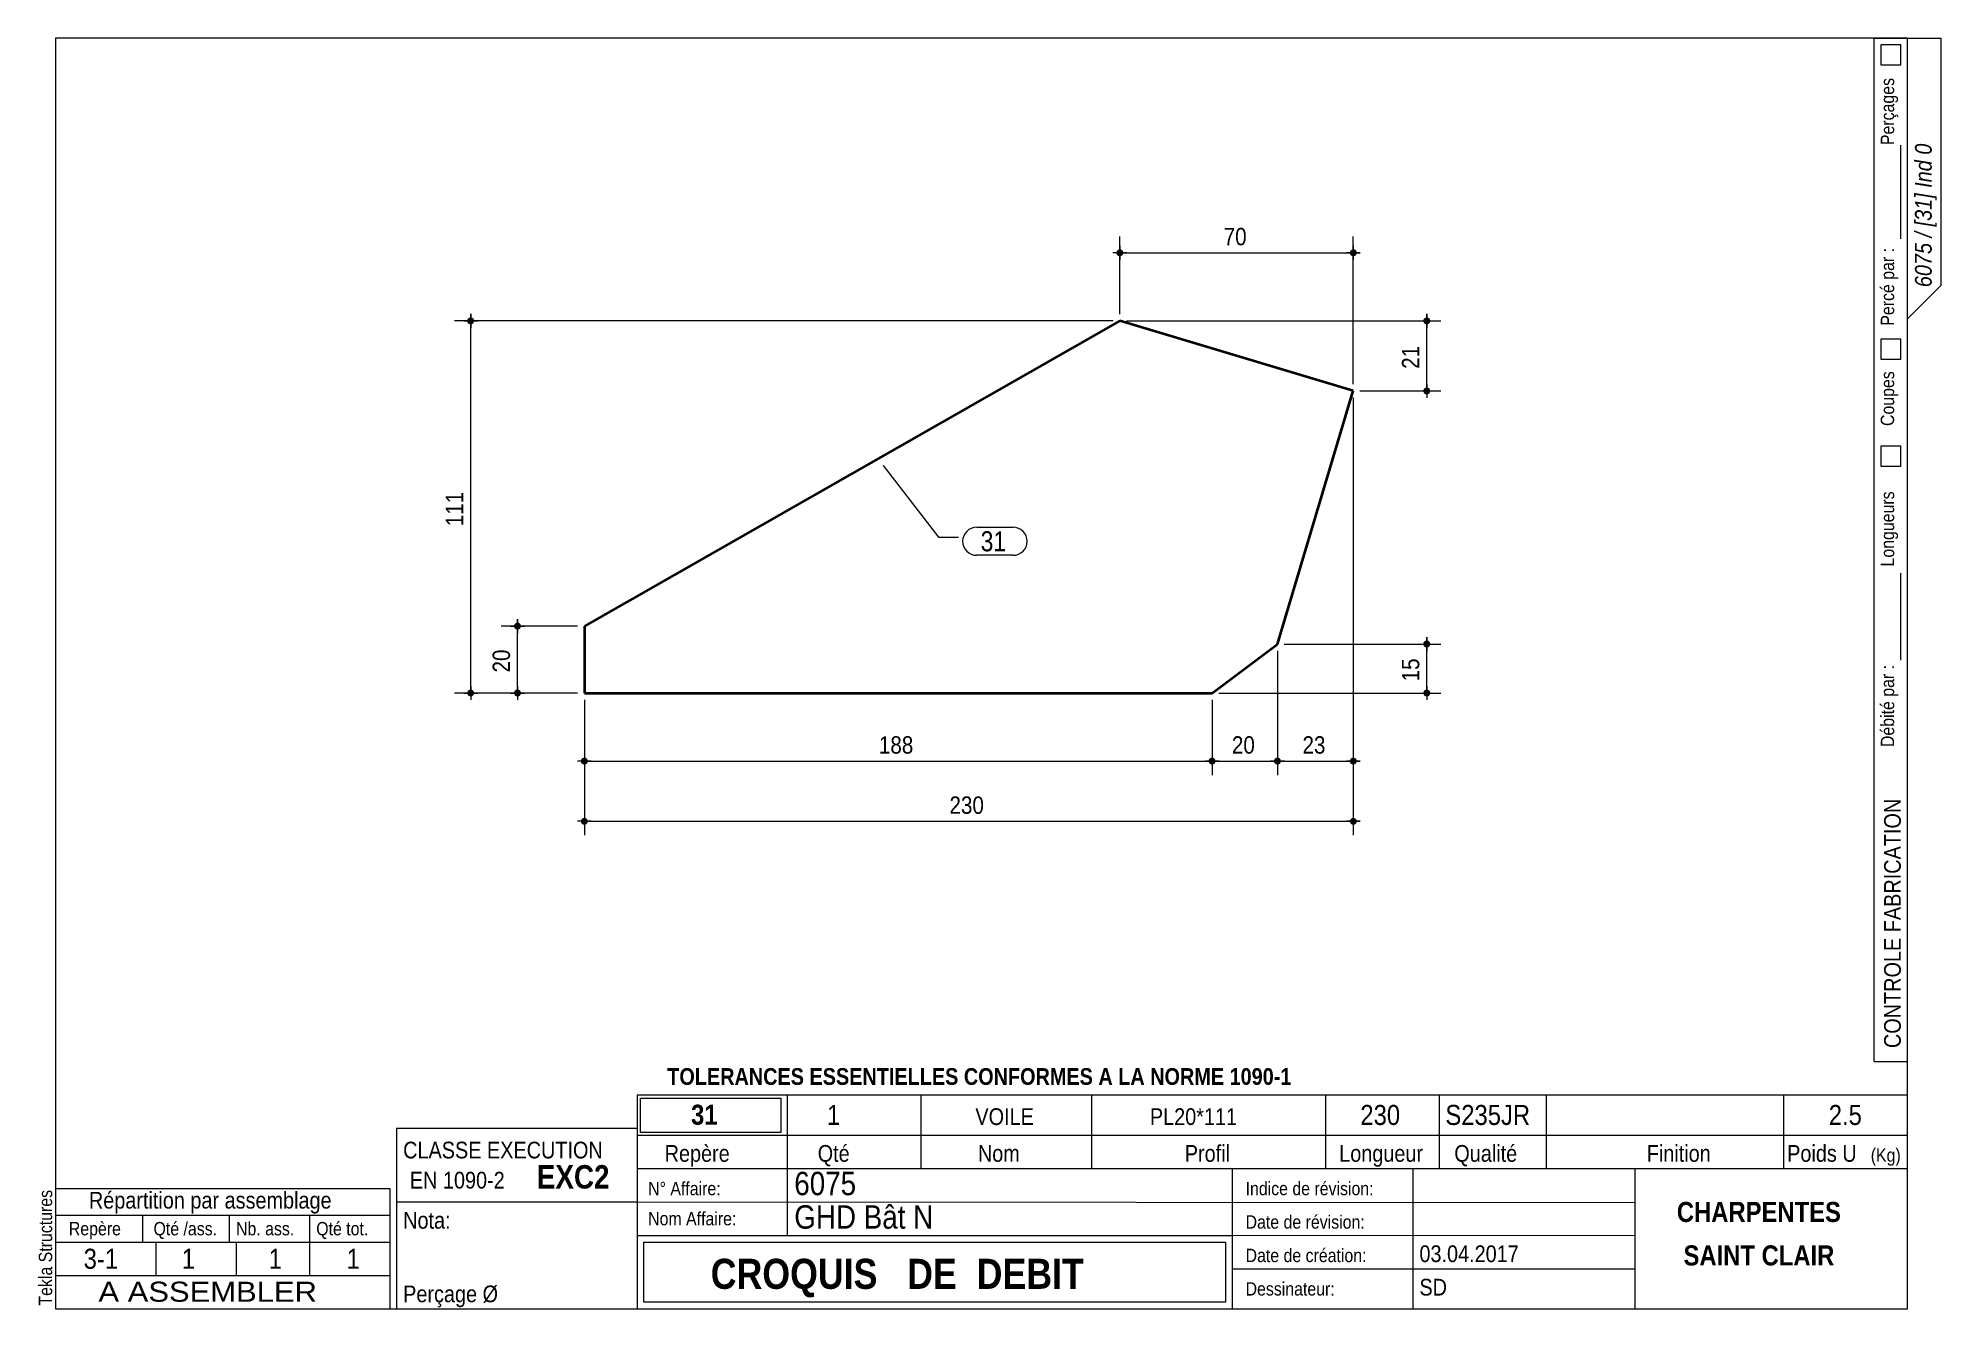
# Model space of a CAD drawing. Header units: millimetres. Extents: x 2 to 287, y 5 to 195.
import ezdxf

# ---------------------------------------------------------------- set-up
doc = ezdxf.new("R2010")
doc.units = ezdxf.units.MM
for name, color, linetype, lineweight in [('Autre type objet', 1, 'Continuous', 0), ('Cotation', 7, 'Continuous', 0), ('Feuille dessin', 5, 'Continuous', 0), ('Piece', 2, 'Continuous', 0), ('Repère pièce', 3, 'Continuous', 0)]:
    doc.layers.add(name, color=color, linetype=linetype, lineweight=lineweight)
doc.styles.add('ARIAL', font='ARIAL.TTF')
doc.styles.add('ARIAL_BOLD', font='ARIALBD.TTF')
doc.styles.add('ARIAL_ITALIC', font='ARIALI.TTF')
doc.styles.add('COMIC_SANS_MS', font='COMIC.TTF')

# ---------------------------------------------------------------- blocks, each defined once
blk = doc.blocks.new('*A1')
at = {"layer": 'Piece', "color": 2, "linetype": 'Continuous', "lineweight": 40}
for p, q in [((164.187391, 152.717139), (84.100001, 107.082861)), ((199.111943, 142.239772), (164.187391, 152.717139)), ((187.76148, 104.410149), (199.111943, 142.239772)), ((84.100001, 107.082861), (84.1, 97.082861)), ((177.985402, 97.082861), (187.76148, 104.410149)), ((84.1, 97.082861), (177.985402, 97.082861))]:
    blk.add_line(p, q, dxfattribs=at)
blk = doc.blocks.new('*A2')
at = {"layer": 'Feuille dessin', "linetype": 'Continuous', "lineweight": 0}
for p, q in [((282, 195), (5, 195)), ((5, 195), (5, 5)), ((282, 5), (282, 195)), ((5, 5), (282, 5))]:
    blk.add_line(p, q, dxfattribs=at)
at = {"layer": 'Feuille dessin', "style": 'ARIAL', "width": 0.85}
blk.add_text('Tekla Structures', height=2, rotation=90, dxfattribs=at).set_placement((4.5, 5.5))
blk = doc.blocks.new('*A3')
at = {"layer": 'Autre type objet', "linetype": 'Continuous', "lineweight": 0}
for p, q in [((56, 32), (92, 32)), ((56, 32), (56, 5)), ((92, 32), (92, 5)), ((56, 21), (92, 21)), ((56, 5), (92, 5))]:
    blk.add_line(p, q, dxfattribs=at)
at = {"layer": 'Autre type objet', "width": 0.85}
for s, height, style, p in [('CLASSE EXECUTION', 2.5, 'ARIAL', (57, 27.5)), ('EXC2', 3.5, 'ARIAL_BOLD', (77, 23)), ('EN 1090-2', 2.5, 'ARIAL', (58, 23)), ('Nota:', 2.5, 'ARIAL', (57, 17)), ('Perçage Ø', 2.5, 'ARIAL', (57, 6))]:
    blk.add_text(s, height=height, dxfattribs=dict(at, style=style)).set_placement(p)
blk = doc.blocks.new('*A4')
at = {"layer": 'Autre type objet', "linetype": 'Continuous', "lineweight": 0}
for p, q in [((5, 23), (55, 23)), ((5, 23), (5, 15)), ((55, 23), (55, 15)), ((5, 19), (55, 19)), ((18, 19), (18, 15)), ((31, 19), (31, 15)), ((43, 19), (43, 15)), ((5, 15), (55, 15)), ((5, 15), (5, 10)), ((20, 15), (20, 10)), ((32, 15), (32, 10)), ((43, 15), (43, 10)), ((55, 15), (55, 10)), ((5, 10), (55, 10))]:
    blk.add_line(p, q, dxfattribs=at)
at = {"layer": 'Autre type objet', "style": 'ARIAL', "width": 0.85}
for s, height, p in [('Répartition par assemblage', 2.5, (10, 20)), ('Repère', 2, (7, 16)), ('Qté /ass.', 2, (19.663086, 16)), ('Nb. ass.', 2, (32, 16)), ('Qté tot.', 2, (44, 16)), ('3-1', 3, (9.215576, 11)), ('1', 3, (23.885986, 11)), ('1', 3, (36.889404, 11)), ('1', 3, (48.551514, 11))]:
    blk.add_text(s, height=height, dxfattribs=at).set_placement(p)
blk = doc.blocks.new('*A5')
at = {"layer": 'Autre type objet', "linetype": 'Continuous', "lineweight": 0}
for p, q in [((277, 42), (277, 195)), ((277, 195), (287, 195)), ((278, 194), (278, 191)), ((281, 194), (278, 194)), ((281, 191), (281, 194)), ((282, 42), (282, 195)), ((287, 195), (287, 158)), ((278, 191), (281, 191)), ((281, 165), (281, 179)), ((287, 158), (282, 153)), ((278, 150), (278, 147)), ((281, 150), (278, 150)), ((281, 147), (281, 150)), ((278, 147), (281, 147)), ((278, 134), (278, 131)), ((281, 134), (278, 134)), ((281, 131), (281, 134)), ((278, 131), (281, 131)), ((281, 102), (281, 115)), ((277, 42), (282, 42))]:
    blk.add_line(p, q, dxfattribs=at)
at = {"layer": 'Autre type objet', "width": 0.85}
for s, height, style, p in [('Perçages', 2, 'ARIAL', (280, 179)), ('6075 / [31] Ind 0', 2.5, 'ARIAL_ITALIC', (285.619109, 157.760245)), ('Percé par :', 2, 'ARIAL', (280, 152)), ('Coupes', 2, 'ARIAL', (280, 137)), ('Longueurs', 2, 'ARIAL', (280, 116)), ('Débité par :', 2, 'ARIAL', (280, 89)), ('CONTROLE FABRICATION', 2.5, 'ARIAL', (281, 44))]:
    blk.add_text(s, height=height, rotation=90, dxfattribs=dict(at, style=style)).set_placement(p)
blk = doc.blocks.new('*A6')
at = {"layer": 'Autre type objet', "linetype": 'Continuous', "lineweight": 0}
for p, q in [((92, 37), (282, 37)), ((92, 37), (92, 31)), ((114.5, 31), (114.5, 37)), ((134.5, 31), (134.5, 37)), ((160, 31), (160, 37)), ((195, 31), (195, 37)), ((212, 31), (212, 37)), ((228, 31), (228, 37)), ((263.5, 31), (263.5, 37)), ((282, 31), (282, 37)), ((92.51953, 36.5), (113.5, 36.5)), ((92.51953, 31.394341), (92.51953, 36.5)), ((113.5, 36.5), (113.5, 31.394341)), ((113.5, 31.394341), (92.51953, 31.394341)), ((92, 31), (282, 31)), ((92, 31), (92, 5)), ((114.5, 16), (114.5, 31)), ((134.5, 26), (134.5, 31)), ((160, 26), (160, 31)), ((195, 26), (195, 31)), ((212, 26), (212, 31)), ((228, 26), (228, 31)), ((263.5, 26), (263.5, 31)), ((282, 5), (282, 31)), ((92, 26), (282, 26)), ((181, 26), (181, 5)), ((208, 26), (208, 5)), ((241.262466, 5), (241.262466, 26)), ((92, 21), (241.327069, 20.935451)), ((92, 16), (181, 16)), ((93, 15), (180, 15)), ((93, 6), (93, 15)), ((180, 15), (180, 6)), ((181, 16), (241.297815, 16.021151)), ((181, 11), (241.217807, 10.969512)), ((180, 6), (93, 6)), ((92, 5), (282, 5))]:
    blk.add_line(p, q, dxfattribs=at)
at = {"layer": 'Autre type objet', "width": 0.85}
for s, height, style, p in [('TOLERANCES ESSENTIELLES CONFORMES A LA NORME 1090-1', 2.5, 'ARIAL_BOLD', (96.5, 38.5)), ('31', 3, 'ARIAL_BOLD', (100.064045, 32.540141)), ('1', 3, 'ARIAL', (120.389893, 32.5)), ('VOILE', 2.5, 'ARIAL', (142.58667, 32.5)), ('PL20*111', 2.5, 'ARIAL', (168.683716, 32.5)), ('230', 3, 'ARIAL', (200.165771, 32.5)), ('S235JR', 3, 'ARIAL', (212.880127, 32.5)), ('2.5', 3, 'ARIAL', (270.222412, 32.5)), ('Repère', 2.5, 'ARIAL', (96.112978, 27)), ('Qté', 2.5, 'ARIAL', (119, 27)), ('Nom', 2.5, 'ARIAL', (142.961426, 27)), ('Profil', 2.5, 'ARIAL', (173.903564, 27)), ('Longueur', 2.5, 'ARIAL', (197, 27)), ('Qualité', 2.5, 'ARIAL', (214.218018, 27)), ('Finition', 2.5, 'ARIAL', (243, 27)), ('Poids U', 2.5, 'ARIAL', (264, 27)), ('(Kg)', 2, 'ARIAL', (276.5, 27)), ('N° Affaire:', 2, 'ARIAL', (93.640566, 22)), ('6075', 3.5, 'ARIAL', (115.5, 22)), ('Indice de révision:', 2, 'ARIAL', (183, 22)), ('GHD Bât N', 3.5, 'ARIAL', (115.5, 17)), ('CHARPENTES', 3, 'ARIAL_BOLD', (247.5, 18)), ('Nom Affaire:', 2, 'ARIAL', (93.640566, 17.5)), ('Date de révision:', 2, 'ARIAL', (183, 17)), ('03.04.2017', 2.5, 'ARIAL', (209, 12)), ('SAINT CLAIR', 3, 'ARIAL_BOLD', (248.5, 11.5)), ('CROQUIS   DE  DEBIT', 4.5, 'ARIAL_BOLD', (103, 8)), ('Date de création:', 2, 'ARIAL', (183, 12)), ('Dessinateur:', 2, 'ARIAL', (183, 7)), ('SD', 2.5, 'ARIAL', (209, 7))]:
    blk.add_text(s, height=height, dxfattribs=dict(at, style=style)).set_placement(p)
blk = doc.blocks.new('*A7')
at = {"layer": 'Autre type objet', "linetype": 'Continuous', "lineweight": 0}
for p, q in [((5, 10), (55, 10)), ((5, 10), (5, 5)), ((55, 10), (55, 5)), ((5, 5), (55, 5))]:
    blk.add_line(p, q, dxfattribs=at)
at = {"layer": 'Autre type objet', "style": 'ARIAL', "width": 1.105}
blk.add_text('A ASSEMBLER', height=3, dxfattribs=at).set_placement((11.423651, 6.073465))
blk = doc.blocks.new('*A8')
at = {"layer": 'Cotation'}
for points in [[(67.07, 152.2), (67.05, 152.2), (67.02, 152.2), (67, 152.21), (66.97, 152.21), (66.95, 152.22), (66.92, 152.23), (66.9, 152.24), (66.88, 152.25), (66.85, 152.26), (66.83, 152.27), (66.81, 152.28), (66.79, 152.3), (66.77, 152.32), (66.75, 152.33), (66.73, 152.35), (66.71, 152.37), (66.7, 152.39), (66.68, 152.41), (66.67, 152.43), (66.65, 152.45), (66.64, 152.47), (66.63, 152.49), (66.62, 152.52), (66.61, 152.54), (66.6, 152.57), (66.6, 152.59), (66.59, 152.62), (66.59, 152.64), (66.58, 152.67), (66.58, 152.69), (66.58, 152.72), (66.58, 152.74), (66.58, 152.77), (66.59, 152.79), (66.59, 152.82), (66.6, 152.84), (66.6, 152.87), (66.61, 152.89), (66.62, 152.92), (66.63, 152.94), (66.64, 152.96), (66.65, 152.98), (66.67, 153.01), (66.68, 153.03), (66.7, 153.05), (66.71, 153.07), (66.73, 153.08), (66.75, 153.1), (66.77, 153.12), (66.79, 153.13), (66.81, 153.15), (66.83, 153.16), (66.85, 153.18), (66.88, 153.19), (66.9, 153.2), (66.92, 153.21), (66.95, 153.21), (66.97, 153.22), (67, 153.23), (67.02, 153.23), (67.05, 153.23), (67.07, 153.24), (67.1, 153.24), (67.13, 153.24), (67.15, 153.23), (67.18, 153.23), (67.2, 153.23), (67.23, 153.22), (67.25, 153.21), (67.28, 153.21), (67.3, 153.2), (67.32, 153.19), (67.35, 153.18), (67.37, 153.16), (67.39, 153.15), (67.41, 153.13), (67.43, 153.12), (67.45, 153.1), (67.47, 153.08), (67.49, 153.07), (67.5, 153.05), (67.52, 153.03), (67.53, 153.01), (67.55, 152.98), (67.56, 152.96), (67.57, 152.94), (67.58, 152.92), (67.59, 152.89), (67.6, 152.87), (67.6, 152.84), (67.61, 152.82), (67.61, 152.79), (67.62, 152.77), (67.62, 152.74), (67.62, 152.72), (67.62, 152.69), (67.62, 152.67), (67.61, 152.64), (67.61, 152.62), (67.6, 152.59), (67.6, 152.57), (67.59, 152.54), (67.58, 152.52), (67.57, 152.49), (67.56, 152.47), (67.55, 152.45), (67.53, 152.43), (67.52, 152.41), (67.5, 152.39), (67.49, 152.37), (67.47, 152.35), (67.45, 152.33), (67.43, 152.32), (67.41, 152.3), (67.39, 152.28), (67.37, 152.27), (67.35, 152.26), (67.32, 152.25), (67.3, 152.24), (67.28, 152.23), (67.25, 152.22), (67.23, 152.21), (67.2, 152.21), (67.18, 152.2), (67.15, 152.2), (67.13, 152.2), (67.1, 152.2)], [(67.07, 96.56), (67.05, 96.57), (67.02, 96.57), (67, 96.57), (66.97, 96.58), (66.95, 96.59), (66.92, 96.59), (66.9, 96.6), (66.88, 96.61), (66.85, 96.62), (66.83, 96.64), (66.81, 96.65), (66.79, 96.67), (66.77, 96.68), (66.75, 96.7), (66.73, 96.72), (66.71, 96.73), (66.7, 96.75), (66.68, 96.77), (66.67, 96.79), (66.65, 96.82), (66.64, 96.84), (66.63, 96.86), (66.62, 96.88), (66.61, 96.91), (66.6, 96.93), (66.6, 96.96), (66.59, 96.98), (66.59, 97.01), (66.58, 97.03), (66.58, 97.06), (66.58, 97.08), (66.58, 97.11), (66.58, 97.13), (66.59, 97.16), (66.59, 97.18), (66.6, 97.21), (66.6, 97.23), (66.61, 97.26), (66.62, 97.28), (66.63, 97.31), (66.64, 97.33), (66.65, 97.35), (66.67, 97.37), (66.68, 97.39), (66.7, 97.41), (66.71, 97.43), (66.73, 97.45), (66.75, 97.47), (66.77, 97.48), (66.79, 97.5), (66.81, 97.52), (66.83, 97.53), (66.85, 97.54), (66.88, 97.55), (66.9, 97.56), (66.92, 97.57), (66.95, 97.58), (66.97, 97.59), (67, 97.59), (67.02, 97.6), (67.05, 97.6), (67.07, 97.6), (67.1, 97.6), (67.13, 97.6), (67.15, 97.6), (67.18, 97.6), (67.2, 97.59), (67.23, 97.59), (67.25, 97.58), (67.28, 97.57), (67.3, 97.56), (67.32, 97.55), (67.35, 97.54), (67.37, 97.53), (67.39, 97.52), (67.41, 97.5), (67.43, 97.48), (67.45, 97.47), (67.47, 97.45), (67.49, 97.43), (67.5, 97.41), (67.52, 97.39), (67.53, 97.37), (67.55, 97.35), (67.56, 97.33), (67.57, 97.31), (67.58, 97.28), (67.59, 97.26), (67.6, 97.23), (67.6, 97.21), (67.61, 97.18), (67.61, 97.16), (67.62, 97.13), (67.62, 97.11), (67.62, 97.08), (67.62, 97.06), (67.62, 97.03), (67.61, 97.01), (67.61, 96.98), (67.6, 96.96), (67.6, 96.93), (67.59, 96.91), (67.58, 96.88), (67.57, 96.86), (67.56, 96.84), (67.55, 96.82), (67.53, 96.79), (67.52, 96.77), (67.5, 96.75), (67.49, 96.73), (67.47, 96.72), (67.45, 96.7), (67.43, 96.68), (67.41, 96.67), (67.39, 96.65), (67.37, 96.64), (67.35, 96.62), (67.32, 96.61), (67.3, 96.6), (67.28, 96.59), (67.25, 96.59), (67.23, 96.58), (67.2, 96.57), (67.18, 96.57), (67.15, 96.57), (67.13, 96.56), (67.1, 96.56)]]:
    blk.add_hatch(color=256, dxfattribs=at).paths.add_polyline_path(points, flags=17)
at = {"layer": 'Cotation', "linetype": 'Continuous', "lineweight": 0}
for p, q in [((67.1, 153.76), (67.1, 151.68)), ((67.1, 152.72), (67.1, 153.76)), ((163.19, 152.72), (64.68, 152.72)), ((66.06, 152.72), (68.14, 152.72)), ((67.1, 97.08), (67.1, 152.72)), ((83.1, 97.08), (64.68, 97.08)), ((66.06, 97.08), (68.14, 97.08)), ((67.1, 98.12), (67.1, 96.04)), ((67.1, 97.08), (67.1, 96.04))]:
    blk.add_line(p, q, dxfattribs=at)
at = {"layer": 'Cotation'}
for p in [(67.1, 152.72), (67.1, 97.08)]:
    blk.add_point(p, dxfattribs=at)
at = {"layer": 'Cotation', "style": 'ARIAL', "width": 0.85}
blk.add_text('111', height=2.6, rotation=90.0002, dxfattribs=at).set_placement((65.98, 122.01))
blk = doc.blocks.new('*A9')
at = {"layer": 'Cotation'}
for points in [[(74.07, 106.56), (74.05, 106.57), (74.02, 106.57), (74, 106.57), (73.97, 106.58), (73.95, 106.59), (73.92, 106.59), (73.9, 106.6), (73.88, 106.61), (73.85, 106.62), (73.83, 106.64), (73.81, 106.65), (73.79, 106.67), (73.77, 106.68), (73.75, 106.7), (73.73, 106.72), (73.71, 106.73), (73.7, 106.75), (73.68, 106.77), (73.67, 106.79), (73.65, 106.82), (73.64, 106.84), (73.63, 106.86), (73.62, 106.88), (73.61, 106.91), (73.6, 106.93), (73.6, 106.96), (73.59, 106.98), (73.59, 107.01), (73.58, 107.03), (73.58, 107.06), (73.58, 107.08), (73.58, 107.11), (73.58, 107.13), (73.59, 107.16), (73.59, 107.18), (73.6, 107.21), (73.6, 107.23), (73.61, 107.26), (73.62, 107.28), (73.63, 107.31), (73.64, 107.33), (73.65, 107.35), (73.67, 107.37), (73.68, 107.39), (73.7, 107.41), (73.71, 107.43), (73.73, 107.45), (73.75, 107.47), (73.77, 107.48), (73.79, 107.5), (73.81, 107.52), (73.83, 107.53), (73.85, 107.54), (73.88, 107.55), (73.9, 107.56), (73.92, 107.57), (73.95, 107.58), (73.97, 107.59), (74, 107.59), (74.02, 107.6), (74.05, 107.6), (74.07, 107.6), (74.1, 107.6), (74.13, 107.6), (74.15, 107.6), (74.18, 107.6), (74.2, 107.59), (74.23, 107.59), (74.25, 107.58), (74.28, 107.57), (74.3, 107.56), (74.32, 107.55), (74.35, 107.54), (74.37, 107.53), (74.39, 107.52), (74.41, 107.5), (74.43, 107.48), (74.45, 107.47), (74.47, 107.45), (74.49, 107.43), (74.5, 107.41), (74.52, 107.39), (74.53, 107.37), (74.55, 107.35), (74.56, 107.33), (74.57, 107.31), (74.58, 107.28), (74.59, 107.26), (74.6, 107.23), (74.6, 107.21), (74.61, 107.18), (74.61, 107.16), (74.62, 107.13), (74.62, 107.11), (74.62, 107.08), (74.62, 107.06), (74.62, 107.03), (74.61, 107.01), (74.61, 106.98), (74.6, 106.96), (74.6, 106.93), (74.59, 106.91), (74.58, 106.88), (74.57, 106.86), (74.56, 106.84), (74.55, 106.82), (74.53, 106.79), (74.52, 106.77), (74.5, 106.75), (74.49, 106.73), (74.47, 106.72), (74.45, 106.7), (74.43, 106.68), (74.41, 106.67), (74.39, 106.65), (74.37, 106.64), (74.35, 106.62), (74.32, 106.61), (74.3, 106.6), (74.28, 106.59), (74.25, 106.59), (74.23, 106.58), (74.2, 106.57), (74.18, 106.57), (74.15, 106.57), (74.13, 106.56), (74.1, 106.56)], [(74.07, 96.56), (74.05, 96.57), (74.02, 96.57), (74, 96.57), (73.97, 96.58), (73.95, 96.59), (73.92, 96.59), (73.9, 96.6), (73.88, 96.61), (73.85, 96.62), (73.83, 96.64), (73.81, 96.65), (73.79, 96.67), (73.77, 96.68), (73.75, 96.7), (73.73, 96.72), (73.71, 96.73), (73.7, 96.75), (73.68, 96.77), (73.67, 96.79), (73.65, 96.82), (73.64, 96.84), (73.63, 96.86), (73.62, 96.88), (73.61, 96.91), (73.6, 96.93), (73.6, 96.96), (73.59, 96.98), (73.59, 97.01), (73.58, 97.03), (73.58, 97.06), (73.58, 97.08), (73.58, 97.11), (73.58, 97.13), (73.59, 97.16), (73.59, 97.18), (73.6, 97.21), (73.6, 97.23), (73.61, 97.26), (73.62, 97.28), (73.63, 97.31), (73.64, 97.33), (73.65, 97.35), (73.67, 97.37), (73.68, 97.39), (73.7, 97.41), (73.71, 97.43), (73.73, 97.45), (73.75, 97.47), (73.77, 97.48), (73.79, 97.5), (73.81, 97.52), (73.83, 97.53), (73.85, 97.54), (73.88, 97.55), (73.9, 97.56), (73.92, 97.57), (73.95, 97.58), (73.97, 97.59), (74, 97.59), (74.02, 97.6), (74.05, 97.6), (74.07, 97.6), (74.1, 97.6), (74.13, 97.6), (74.15, 97.6), (74.18, 97.6), (74.2, 97.59), (74.23, 97.59), (74.25, 97.58), (74.28, 97.57), (74.3, 97.56), (74.32, 97.55), (74.35, 97.54), (74.37, 97.53), (74.39, 97.52), (74.41, 97.5), (74.43, 97.48), (74.45, 97.47), (74.47, 97.45), (74.49, 97.43), (74.5, 97.41), (74.52, 97.39), (74.53, 97.37), (74.55, 97.35), (74.56, 97.33), (74.57, 97.31), (74.58, 97.28), (74.59, 97.26), (74.6, 97.23), (74.6, 97.21), (74.61, 97.18), (74.61, 97.16), (74.62, 97.13), (74.62, 97.11), (74.62, 97.08), (74.62, 97.06), (74.62, 97.03), (74.61, 97.01), (74.61, 96.98), (74.6, 96.96), (74.6, 96.93), (74.59, 96.91), (74.58, 96.88), (74.57, 96.86), (74.56, 96.84), (74.55, 96.82), (74.53, 96.79), (74.52, 96.77), (74.5, 96.75), (74.49, 96.73), (74.47, 96.72), (74.45, 96.7), (74.43, 96.68), (74.41, 96.67), (74.39, 96.65), (74.37, 96.64), (74.35, 96.62), (74.32, 96.61), (74.3, 96.6), (74.28, 96.59), (74.25, 96.59), (74.23, 96.58), (74.2, 96.57), (74.18, 96.57), (74.15, 96.57), (74.13, 96.56), (74.1, 96.56)]]:
    blk.add_hatch(color=256, dxfattribs=at).paths.add_polyline_path(points, flags=17)
at = {"layer": 'Cotation', "linetype": 'Continuous', "lineweight": 0}
for p, q in [((83.1, 107.08), (71.68, 107.08)), ((73.06, 107.08), (75.14, 107.08)), ((74.1, 108.12), (74.1, 106.04)), ((74.1, 107.08), (74.1, 108.12)), ((74.1, 97.08), (74.1, 107.08)), ((83.1, 97.08), (71.68, 97.08)), ((73.06, 97.08), (75.14, 97.08)), ((74.1, 98.12), (74.1, 96.04)), ((74.1, 97.08), (74.1, 96.04))]:
    blk.add_line(p, q, dxfattribs=at)
at = {"layer": 'Cotation'}
for p in [(74.1, 107.08), (74.1, 97.08)]:
    blk.add_point(p, dxfattribs=at)
at = {"layer": 'Cotation', "style": 'ARIAL', "width": 0.85}
blk.add_text('20', height=2.6, rotation=90.0002, dxfattribs=at).set_placement((72.98, 100.15))
blk = doc.blocks.new('*A10')
at = {"layer": 'Cotation'}
for points in [[(210.07, 103.89), (210.05, 103.89), (210.02, 103.9), (210, 103.9), (209.97, 103.91), (209.95, 103.91), (209.92, 103.92), (209.9, 103.93), (209.88, 103.94), (209.85, 103.95), (209.83, 103.96), (209.81, 103.98), (209.79, 103.99), (209.77, 104.01), (209.75, 104.02), (209.73, 104.04), (209.71, 104.06), (209.7, 104.08), (209.68, 104.1), (209.67, 104.12), (209.65, 104.14), (209.64, 104.17), (209.63, 104.19), (209.62, 104.21), (209.61, 104.23), (209.6, 104.26), (209.6, 104.28), (209.59, 104.31), (209.59, 104.33), (209.58, 104.36), (209.58, 104.38), (209.58, 104.41), (209.58, 104.44), (209.58, 104.46), (209.59, 104.49), (209.59, 104.51), (209.6, 104.54), (209.6, 104.56), (209.61, 104.59), (209.62, 104.61), (209.63, 104.63), (209.64, 104.66), (209.65, 104.68), (209.67, 104.7), (209.68, 104.72), (209.7, 104.74), (209.71, 104.76), (209.73, 104.78), (209.75, 104.8), (209.77, 104.81), (209.79, 104.83), (209.81, 104.84), (209.83, 104.86), (209.85, 104.87), (209.88, 104.88), (209.9, 104.89), (209.92, 104.9), (209.95, 104.91), (209.97, 104.91), (210, 104.92), (210.02, 104.92), (210.05, 104.93), (210.07, 104.93), (210.1, 104.93), (210.13, 104.93), (210.15, 104.93), (210.18, 104.92), (210.2, 104.92), (210.23, 104.91), (210.25, 104.91), (210.28, 104.9), (210.3, 104.89), (210.32, 104.88), (210.35, 104.87), (210.37, 104.86), (210.39, 104.84), (210.41, 104.83), (210.43, 104.81), (210.45, 104.8), (210.47, 104.78), (210.49, 104.76), (210.5, 104.74), (210.52, 104.72), (210.53, 104.7), (210.55, 104.68), (210.56, 104.66), (210.57, 104.63), (210.58, 104.61), (210.59, 104.59), (210.6, 104.56), (210.6, 104.54), (210.61, 104.51), (210.61, 104.49), (210.62, 104.46), (210.62, 104.44), (210.62, 104.41), (210.62, 104.38), (210.62, 104.36), (210.61, 104.33), (210.61, 104.31), (210.6, 104.28), (210.6, 104.26), (210.59, 104.23), (210.58, 104.21), (210.57, 104.19), (210.56, 104.17), (210.55, 104.14), (210.53, 104.12), (210.52, 104.1), (210.5, 104.08), (210.49, 104.06), (210.47, 104.04), (210.45, 104.02), (210.43, 104.01), (210.41, 103.99), (210.39, 103.98), (210.37, 103.96), (210.35, 103.95), (210.32, 103.94), (210.3, 103.93), (210.28, 103.92), (210.25, 103.91), (210.23, 103.91), (210.2, 103.9), (210.18, 103.9), (210.15, 103.89), (210.13, 103.89), (210.1, 103.89)], [(210.07, 96.56), (210.05, 96.57), (210.02, 96.57), (210, 96.57), (209.97, 96.58), (209.95, 96.59), (209.92, 96.59), (209.9, 96.6), (209.88, 96.61), (209.85, 96.62), (209.83, 96.64), (209.81, 96.65), (209.79, 96.67), (209.77, 96.68), (209.75, 96.7), (209.73, 96.72), (209.71, 96.73), (209.7, 96.75), (209.68, 96.77), (209.67, 96.79), (209.65, 96.82), (209.64, 96.84), (209.63, 96.86), (209.62, 96.88), (209.61, 96.91), (209.6, 96.93), (209.6, 96.96), (209.59, 96.98), (209.59, 97.01), (209.58, 97.03), (209.58, 97.06), (209.58, 97.08), (209.58, 97.11), (209.58, 97.13), (209.59, 97.16), (209.59, 97.18), (209.6, 97.21), (209.6, 97.23), (209.61, 97.26), (209.62, 97.28), (209.63, 97.31), (209.64, 97.33), (209.65, 97.35), (209.67, 97.37), (209.68, 97.39), (209.7, 97.41), (209.71, 97.43), (209.73, 97.45), (209.75, 97.47), (209.77, 97.48), (209.79, 97.5), (209.81, 97.52), (209.83, 97.53), (209.85, 97.54), (209.88, 97.55), (209.9, 97.56), (209.92, 97.57), (209.95, 97.58), (209.97, 97.59), (210, 97.59), (210.02, 97.6), (210.05, 97.6), (210.07, 97.6), (210.1, 97.6), (210.13, 97.6), (210.15, 97.6), (210.18, 97.6), (210.2, 97.59), (210.23, 97.59), (210.25, 97.58), (210.28, 97.57), (210.3, 97.56), (210.32, 97.55), (210.35, 97.54), (210.37, 97.53), (210.39, 97.52), (210.41, 97.5), (210.43, 97.48), (210.45, 97.47), (210.47, 97.45), (210.49, 97.43), (210.5, 97.41), (210.52, 97.39), (210.53, 97.37), (210.55, 97.35), (210.56, 97.33), (210.57, 97.31), (210.58, 97.28), (210.59, 97.26), (210.6, 97.23), (210.6, 97.21), (210.61, 97.18), (210.61, 97.16), (210.62, 97.13), (210.62, 97.11), (210.62, 97.08), (210.62, 97.06), (210.62, 97.03), (210.61, 97.01), (210.61, 96.98), (210.6, 96.96), (210.6, 96.93), (210.59, 96.91), (210.58, 96.88), (210.57, 96.86), (210.56, 96.84), (210.55, 96.82), (210.53, 96.79), (210.52, 96.77), (210.5, 96.75), (210.49, 96.73), (210.47, 96.72), (210.45, 96.7), (210.43, 96.68), (210.41, 96.67), (210.39, 96.65), (210.37, 96.64), (210.35, 96.62), (210.32, 96.61), (210.3, 96.6), (210.28, 96.59), (210.25, 96.59), (210.23, 96.58), (210.2, 96.57), (210.18, 96.57), (210.15, 96.57), (210.13, 96.56), (210.1, 96.56)]]:
    blk.add_hatch(color=256, dxfattribs=at).paths.add_polyline_path(points, flags=17)
at = {"layer": 'Cotation', "linetype": 'Continuous', "lineweight": 0}
for p, q in [((210.1, 105.45), (210.1, 103.37)), ((210.1, 104.41), (210.1, 105.45)), ((188.76, 104.41), (212.18, 104.41)), ((209.06, 104.41), (211.14, 104.41)), ((210.1, 97.08), (210.1, 104.41)), ((178.99, 97.08), (212.18, 97.08)), ((209.06, 97.08), (211.14, 97.08)), ((210.1, 98.12), (210.1, 96.04)), ((210.1, 97.08), (210.1, 96.04))]:
    blk.add_line(p, q, dxfattribs=at)
at = {"layer": 'Cotation'}
for p in [(210.1, 104.41), (210.1, 97.08)]:
    blk.add_point(p, dxfattribs=at)
at = {"layer": 'Cotation', "style": 'ARIAL', "width": 0.85}
blk.add_text('15', height=2.6, rotation=90.0002, dxfattribs=at).set_placement((208.98, 98.82))
blk = doc.blocks.new('*A11')
at = {"layer": 'Cotation'}
for points in [[(210.07, 152.2), (210.05, 152.2), (210.02, 152.2), (210, 152.21), (209.97, 152.21), (209.95, 152.22), (209.92, 152.23), (209.9, 152.24), (209.88, 152.25), (209.85, 152.26), (209.83, 152.27), (209.81, 152.28), (209.79, 152.3), (209.77, 152.32), (209.75, 152.33), (209.73, 152.35), (209.71, 152.37), (209.7, 152.39), (209.68, 152.41), (209.67, 152.43), (209.65, 152.45), (209.64, 152.47), (209.63, 152.49), (209.62, 152.52), (209.61, 152.54), (209.6, 152.57), (209.6, 152.59), (209.59, 152.62), (209.59, 152.64), (209.58, 152.67), (209.58, 152.69), (209.58, 152.72), (209.58, 152.74), (209.58, 152.77), (209.59, 152.79), (209.59, 152.82), (209.6, 152.84), (209.6, 152.87), (209.61, 152.89), (209.62, 152.92), (209.63, 152.94), (209.64, 152.96), (209.65, 152.98), (209.67, 153.01), (209.68, 153.03), (209.7, 153.05), (209.71, 153.07), (209.73, 153.08), (209.75, 153.1), (209.77, 153.12), (209.79, 153.13), (209.81, 153.15), (209.83, 153.16), (209.85, 153.18), (209.88, 153.19), (209.9, 153.2), (209.92, 153.21), (209.95, 153.21), (209.97, 153.22), (210, 153.23), (210.02, 153.23), (210.05, 153.23), (210.07, 153.24), (210.1, 153.24), (210.13, 153.24), (210.15, 153.23), (210.18, 153.23), (210.2, 153.23), (210.23, 153.22), (210.25, 153.21), (210.28, 153.21), (210.3, 153.2), (210.32, 153.19), (210.35, 153.18), (210.37, 153.16), (210.39, 153.15), (210.41, 153.13), (210.43, 153.12), (210.45, 153.1), (210.47, 153.08), (210.49, 153.07), (210.5, 153.05), (210.52, 153.03), (210.53, 153.01), (210.55, 152.98), (210.56, 152.96), (210.57, 152.94), (210.58, 152.92), (210.59, 152.89), (210.6, 152.87), (210.6, 152.84), (210.61, 152.82), (210.61, 152.79), (210.62, 152.77), (210.62, 152.74), (210.62, 152.72), (210.62, 152.69), (210.62, 152.67), (210.61, 152.64), (210.61, 152.62), (210.6, 152.59), (210.6, 152.57), (210.59, 152.54), (210.58, 152.52), (210.57, 152.49), (210.56, 152.47), (210.55, 152.45), (210.53, 152.43), (210.52, 152.41), (210.5, 152.39), (210.49, 152.37), (210.47, 152.35), (210.45, 152.33), (210.43, 152.32), (210.41, 152.3), (210.39, 152.28), (210.37, 152.27), (210.35, 152.26), (210.32, 152.25), (210.3, 152.24), (210.28, 152.23), (210.25, 152.22), (210.23, 152.21), (210.2, 152.21), (210.18, 152.2), (210.15, 152.2), (210.13, 152.2), (210.1, 152.2)], [(210.07, 141.72), (210.05, 141.72), (210.02, 141.73), (210, 141.73), (209.97, 141.74), (209.95, 141.74), (209.92, 141.75), (209.9, 141.76), (209.88, 141.77), (209.85, 141.78), (209.83, 141.79), (209.81, 141.81), (209.79, 141.82), (209.77, 141.84), (209.75, 141.85), (209.73, 141.87), (209.71, 141.89), (209.7, 141.91), (209.68, 141.93), (209.67, 141.95), (209.65, 141.97), (209.64, 141.99), (209.63, 142.02), (209.62, 142.04), (209.61, 142.06), (209.6, 142.09), (209.6, 142.11), (209.59, 142.14), (209.59, 142.16), (209.58, 142.19), (209.58, 142.21), (209.58, 142.24), (209.58, 142.27), (209.58, 142.29), (209.59, 142.32), (209.59, 142.34), (209.6, 142.37), (209.6, 142.39), (209.61, 142.41), (209.62, 142.44), (209.63, 142.46), (209.64, 142.48), (209.65, 142.51), (209.67, 142.53), (209.68, 142.55), (209.7, 142.57), (209.71, 142.59), (209.73, 142.61), (209.75, 142.63), (209.77, 142.64), (209.79, 142.66), (209.81, 142.67), (209.83, 142.69), (209.85, 142.7), (209.88, 142.71), (209.9, 142.72), (209.92, 142.73), (209.95, 142.74), (209.97, 142.74), (210, 142.75), (210.02, 142.75), (210.05, 142.76), (210.07, 142.76), (210.1, 142.76), (210.13, 142.76), (210.15, 142.76), (210.18, 142.75), (210.2, 142.75), (210.23, 142.74), (210.25, 142.74), (210.28, 142.73), (210.3, 142.72), (210.32, 142.71), (210.35, 142.7), (210.37, 142.69), (210.39, 142.67), (210.41, 142.66), (210.43, 142.64), (210.45, 142.63), (210.47, 142.61), (210.49, 142.59), (210.5, 142.57), (210.52, 142.55), (210.53, 142.53), (210.55, 142.51), (210.56, 142.48), (210.57, 142.46), (210.58, 142.44), (210.59, 142.41), (210.6, 142.39), (210.6, 142.37), (210.61, 142.34), (210.61, 142.32), (210.62, 142.29), (210.62, 142.27), (210.62, 142.24), (210.62, 142.21), (210.62, 142.19), (210.61, 142.16), (210.61, 142.14), (210.6, 142.11), (210.6, 142.09), (210.59, 142.06), (210.58, 142.04), (210.57, 142.02), (210.56, 141.99), (210.55, 141.97), (210.53, 141.95), (210.52, 141.93), (210.5, 141.91), (210.49, 141.89), (210.47, 141.87), (210.45, 141.85), (210.43, 141.84), (210.41, 141.82), (210.39, 141.81), (210.37, 141.79), (210.35, 141.78), (210.32, 141.77), (210.3, 141.76), (210.28, 141.75), (210.25, 141.74), (210.23, 141.74), (210.2, 141.73), (210.18, 141.73), (210.15, 141.72), (210.13, 141.72), (210.1, 141.72)]]:
    blk.add_hatch(color=256, dxfattribs=at).paths.add_polyline_path(points, flags=17)
at = {"layer": 'Cotation', "linetype": 'Continuous', "lineweight": 0}
for p, q in [((210.1, 153.76), (210.1, 151.68)), ((210.1, 152.72), (210.1, 153.76)), ((165.19, 152.72), (212.18, 152.72)), ((209.06, 152.72), (211.14, 152.72)), ((210.1, 142.24), (210.1, 152.72)), ((210.1, 143.28), (210.1, 141.2)), ((200.11, 142.24), (212.18, 142.24)), ((209.06, 142.24), (211.14, 142.24)), ((210.1, 142.24), (210.1, 141.2))]:
    blk.add_line(p, q, dxfattribs=at)
at = {"layer": 'Cotation'}
for p in [(210.1, 152.72), (210.1, 142.24)]:
    blk.add_point(p, dxfattribs=at)
at = {"layer": 'Cotation', "style": 'ARIAL', "width": 0.85}
blk.add_text('21', height=2.6, rotation=90.0002, dxfattribs=at).set_placement((208.98, 145.55))
blk = doc.blocks.new('*A12')
at = {"layer": 'Cotation'}
for points in [[(84.07, 77.38), (84.05, 77.38), (84.02, 77.39), (84, 77.39), (83.97, 77.4), (83.95, 77.4), (83.92, 77.41), (83.9, 77.42), (83.88, 77.43), (83.85, 77.44), (83.83, 77.45), (83.81, 77.47), (83.79, 77.48), (83.77, 77.5), (83.75, 77.51), (83.73, 77.53), (83.71, 77.55), (83.7, 77.57), (83.68, 77.59), (83.67, 77.61), (83.65, 77.63), (83.64, 77.65), (83.63, 77.68), (83.62, 77.7), (83.61, 77.72), (83.6, 77.75), (83.6, 77.77), (83.59, 77.8), (83.59, 77.82), (83.58, 77.85), (83.58, 77.87), (83.58, 77.9), (83.58, 77.93), (83.58, 77.95), (83.59, 77.98), (83.59, 78), (83.6, 78.03), (83.6, 78.05), (83.61, 78.08), (83.62, 78.1), (83.63, 78.12), (83.64, 78.15), (83.65, 78.17), (83.67, 78.19), (83.68, 78.21), (83.7, 78.23), (83.71, 78.25), (83.73, 78.27), (83.75, 78.29), (83.77, 78.3), (83.79, 78.32), (83.81, 78.33), (83.83, 78.35), (83.85, 78.36), (83.88, 78.37), (83.9, 78.38), (83.92, 78.39), (83.95, 78.4), (83.97, 78.4), (84, 78.41), (84.02, 78.41), (84.05, 78.42), (84.07, 78.42), (84.1, 78.42), (84.13, 78.42), (84.15, 78.42), (84.18, 78.41), (84.2, 78.41), (84.23, 78.4), (84.25, 78.4), (84.28, 78.39), (84.3, 78.38), (84.32, 78.37), (84.35, 78.36), (84.37, 78.35), (84.39, 78.33), (84.41, 78.32), (84.43, 78.3), (84.45, 78.29), (84.47, 78.27), (84.49, 78.25), (84.5, 78.23), (84.52, 78.21), (84.53, 78.19), (84.55, 78.17), (84.56, 78.15), (84.57, 78.12), (84.58, 78.1), (84.59, 78.08), (84.6, 78.05), (84.6, 78.03), (84.61, 78), (84.61, 77.98), (84.62, 77.95), (84.62, 77.93), (84.62, 77.9), (84.62, 77.87), (84.62, 77.85), (84.61, 77.82), (84.61, 77.8), (84.6, 77.77), (84.6, 77.75), (84.59, 77.72), (84.58, 77.7), (84.57, 77.68), (84.56, 77.65), (84.55, 77.63), (84.53, 77.61), (84.52, 77.59), (84.5, 77.57), (84.49, 77.55), (84.47, 77.53), (84.45, 77.51), (84.43, 77.5), (84.41, 77.48), (84.39, 77.47), (84.37, 77.45), (84.35, 77.44), (84.32, 77.43), (84.3, 77.42), (84.28, 77.41), (84.25, 77.4), (84.23, 77.4), (84.2, 77.39), (84.18, 77.39), (84.15, 77.38), (84.13, 77.38), (84.1, 77.38)], [(199.09, 77.38), (199.06, 77.38), (199.04, 77.39), (199.01, 77.39), (198.99, 77.4), (198.96, 77.4), (198.94, 77.41), (198.91, 77.42), (198.89, 77.43), (198.87, 77.44), (198.84, 77.45), (198.82, 77.47), (198.8, 77.48), (198.78, 77.5), (198.76, 77.51), (198.74, 77.53), (198.73, 77.55), (198.71, 77.57), (198.69, 77.59), (198.68, 77.61), (198.67, 77.63), (198.65, 77.65), (198.64, 77.68), (198.63, 77.7), (198.62, 77.72), (198.61, 77.75), (198.61, 77.77), (198.6, 77.8), (198.6, 77.82), (198.59, 77.85), (198.59, 77.87), (198.59, 77.9), (198.59, 77.93), (198.59, 77.95), (198.6, 77.98), (198.6, 78), (198.61, 78.03), (198.61, 78.05), (198.62, 78.08), (198.63, 78.1), (198.64, 78.12), (198.65, 78.15), (198.67, 78.17), (198.68, 78.19), (198.69, 78.21), (198.71, 78.23), (198.73, 78.25), (198.74, 78.27), (198.76, 78.29), (198.78, 78.3), (198.8, 78.32), (198.82, 78.33), (198.84, 78.35), (198.87, 78.36), (198.89, 78.37), (198.91, 78.38), (198.94, 78.39), (198.96, 78.4), (198.99, 78.4), (199.01, 78.41), (199.04, 78.41), (199.06, 78.42), (199.09, 78.42), (199.11, 78.42), (199.14, 78.42), (199.16, 78.42), (199.19, 78.41), (199.21, 78.41), (199.24, 78.4), (199.26, 78.4), (199.29, 78.39), (199.31, 78.38), (199.33, 78.37), (199.36, 78.36), (199.38, 78.35), (199.4, 78.33), (199.42, 78.32), (199.44, 78.3), (199.46, 78.29), (199.48, 78.27), (199.5, 78.25), (199.51, 78.23), (199.53, 78.21), (199.54, 78.19), (199.56, 78.17), (199.57, 78.15), (199.58, 78.12), (199.59, 78.1), (199.6, 78.08), (199.61, 78.05), (199.62, 78.03), (199.62, 78), (199.63, 77.98), (199.63, 77.95), (199.63, 77.93), (199.63, 77.9), (199.63, 77.87), (199.63, 77.85), (199.63, 77.82), (199.62, 77.8), (199.62, 77.77), (199.61, 77.75), (199.6, 77.72), (199.59, 77.7), (199.58, 77.68), (199.57, 77.65), (199.56, 77.63), (199.54, 77.61), (199.53, 77.59), (199.51, 77.57), (199.5, 77.55), (199.48, 77.53), (199.46, 77.51), (199.44, 77.5), (199.42, 77.48), (199.4, 77.47), (199.38, 77.45), (199.36, 77.44), (199.33, 77.43), (199.31, 77.42), (199.29, 77.41), (199.26, 77.4), (199.24, 77.4), (199.21, 77.39), (199.19, 77.39), (199.16, 77.38), (199.14, 77.38), (199.11, 77.38)]]:
    blk.add_hatch(color=256, dxfattribs=at).paths.add_polyline_path(points, flags=17)
at = {"layer": 'Cotation', "linetype": 'Continuous', "lineweight": 0}
for p, q in [((199.11, 141.24), (199.11, 75.82)), ((84.1, 96.08), (84.1, 75.82)), ((85.14, 77.9), (83.06, 77.9)), ((84.1, 77.9), (83.06, 77.9)), ((84.1, 78.94), (84.1, 76.86)), ((84.1, 77.9), (199.11, 77.9)), ((200.15, 77.9), (198.07, 77.9)), ((199.11, 78.94), (199.11, 76.86)), ((199.11, 77.9), (200.15, 77.9))]:
    blk.add_line(p, q, dxfattribs=at)
at = {"layer": 'Cotation'}
for p in [(84.1, 77.9), (199.11, 77.9)]:
    blk.add_point(p, dxfattribs=at)
at = {"layer": 'Cotation', "style": 'ARIAL', "width": 0.85}
blk.add_text('230', height=2.6, dxfattribs=at).set_placement((138.71, 79.02))
blk = doc.blocks.new('*A13')
at = {"layer": 'Cotation'}
for points in [[(164.16, 162.38), (164.14, 162.38), (164.11, 162.39), (164.09, 162.39), (164.06, 162.4), (164.04, 162.4), (164.01, 162.41), (163.99, 162.42), (163.97, 162.43), (163.94, 162.44), (163.92, 162.45), (163.9, 162.47), (163.88, 162.48), (163.86, 162.5), (163.84, 162.51), (163.82, 162.53), (163.8, 162.55), (163.79, 162.57), (163.77, 162.59), (163.76, 162.61), (163.74, 162.63), (163.73, 162.65), (163.72, 162.68), (163.71, 162.7), (163.7, 162.72), (163.69, 162.75), (163.68, 162.77), (163.68, 162.8), (163.67, 162.82), (163.67, 162.85), (163.67, 162.87), (163.67, 162.9), (163.67, 162.93), (163.67, 162.95), (163.67, 162.98), (163.68, 163), (163.68, 163.03), (163.69, 163.05), (163.7, 163.08), (163.71, 163.1), (163.72, 163.12), (163.73, 163.15), (163.74, 163.17), (163.76, 163.19), (163.77, 163.21), (163.79, 163.23), (163.8, 163.25), (163.82, 163.27), (163.84, 163.29), (163.86, 163.3), (163.88, 163.32), (163.9, 163.33), (163.92, 163.35), (163.94, 163.36), (163.97, 163.37), (163.99, 163.38), (164.01, 163.39), (164.04, 163.4), (164.06, 163.4), (164.09, 163.41), (164.11, 163.41), (164.14, 163.42), (164.16, 163.42), (164.19, 163.42), (164.21, 163.42), (164.24, 163.42), (164.26, 163.41), (164.29, 163.41), (164.31, 163.4), (164.34, 163.4), (164.36, 163.39), (164.39, 163.38), (164.41, 163.37), (164.43, 163.36), (164.45, 163.35), (164.48, 163.33), (164.5, 163.32), (164.52, 163.3), (164.54, 163.29), (164.56, 163.27), (164.57, 163.25), (164.59, 163.23), (164.61, 163.21), (164.62, 163.19), (164.63, 163.17), (164.65, 163.15), (164.66, 163.12), (164.67, 163.1), (164.68, 163.08), (164.68, 163.05), (164.69, 163.03), (164.7, 163), (164.7, 162.98), (164.7, 162.95), (164.71, 162.93), (164.71, 162.9), (164.71, 162.87), (164.7, 162.85), (164.7, 162.82), (164.7, 162.8), (164.69, 162.77), (164.68, 162.75), (164.68, 162.72), (164.67, 162.7), (164.66, 162.68), (164.65, 162.65), (164.63, 162.63), (164.62, 162.61), (164.61, 162.59), (164.59, 162.57), (164.57, 162.55), (164.56, 162.53), (164.54, 162.51), (164.52, 162.5), (164.5, 162.48), (164.48, 162.47), (164.45, 162.45), (164.43, 162.44), (164.41, 162.43), (164.39, 162.42), (164.36, 162.41), (164.34, 162.4), (164.31, 162.4), (164.29, 162.39), (164.26, 162.39), (164.24, 162.38), (164.21, 162.38), (164.19, 162.38)], [(199.09, 162.38), (199.06, 162.38), (199.04, 162.39), (199.01, 162.39), (198.99, 162.4), (198.96, 162.4), (198.94, 162.41), (198.91, 162.42), (198.89, 162.43), (198.87, 162.44), (198.84, 162.45), (198.82, 162.47), (198.8, 162.48), (198.78, 162.5), (198.76, 162.51), (198.74, 162.53), (198.73, 162.55), (198.71, 162.57), (198.69, 162.59), (198.68, 162.61), (198.67, 162.63), (198.65, 162.65), (198.64, 162.68), (198.63, 162.7), (198.62, 162.72), (198.61, 162.75), (198.61, 162.77), (198.6, 162.8), (198.6, 162.82), (198.59, 162.85), (198.59, 162.87), (198.59, 162.9), (198.59, 162.93), (198.59, 162.95), (198.6, 162.98), (198.6, 163), (198.61, 163.03), (198.61, 163.05), (198.62, 163.08), (198.63, 163.1), (198.64, 163.12), (198.65, 163.15), (198.67, 163.17), (198.68, 163.19), (198.69, 163.21), (198.71, 163.23), (198.73, 163.25), (198.74, 163.27), (198.76, 163.29), (198.78, 163.3), (198.8, 163.32), (198.82, 163.33), (198.84, 163.35), (198.87, 163.36), (198.89, 163.37), (198.91, 163.38), (198.94, 163.39), (198.96, 163.4), (198.99, 163.4), (199.01, 163.41), (199.04, 163.41), (199.06, 163.42), (199.09, 163.42), (199.11, 163.42), (199.14, 163.42), (199.16, 163.42), (199.19, 163.41), (199.21, 163.41), (199.24, 163.4), (199.26, 163.4), (199.29, 163.39), (199.31, 163.38), (199.33, 163.37), (199.36, 163.36), (199.38, 163.35), (199.4, 163.33), (199.42, 163.32), (199.44, 163.3), (199.46, 163.29), (199.48, 163.27), (199.5, 163.25), (199.51, 163.23), (199.53, 163.21), (199.54, 163.19), (199.56, 163.17), (199.57, 163.15), (199.58, 163.12), (199.59, 163.1), (199.6, 163.08), (199.61, 163.05), (199.62, 163.03), (199.62, 163), (199.63, 162.98), (199.63, 162.95), (199.63, 162.93), (199.63, 162.9), (199.63, 162.87), (199.63, 162.85), (199.63, 162.82), (199.62, 162.8), (199.62, 162.77), (199.61, 162.75), (199.6, 162.72), (199.59, 162.7), (199.58, 162.68), (199.57, 162.65), (199.56, 162.63), (199.54, 162.61), (199.53, 162.59), (199.51, 162.57), (199.5, 162.55), (199.48, 162.53), (199.46, 162.51), (199.44, 162.5), (199.42, 162.48), (199.4, 162.47), (199.38, 162.45), (199.36, 162.44), (199.33, 162.43), (199.31, 162.42), (199.29, 162.41), (199.26, 162.4), (199.24, 162.4), (199.21, 162.39), (199.19, 162.39), (199.16, 162.38), (199.14, 162.38), (199.11, 162.38)]]:
    blk.add_hatch(color=256, dxfattribs=at).paths.add_polyline_path(points, flags=17)
at = {"layer": 'Cotation', "linetype": 'Continuous', "lineweight": 0}
for p, q in [((164.19, 153.72), (164.19, 165.32)), ((199.11, 143.24), (199.11, 165.32)), ((165.23, 162.9), (163.15, 162.9)), ((164.19, 162.9), (163.15, 162.9)), ((164.19, 163.94), (164.19, 161.86)), ((164.19, 162.9), (199.11, 162.9)), ((200.15, 162.9), (198.07, 162.9)), ((199.11, 163.94), (199.11, 161.86)), ((199.11, 162.9), (200.15, 162.9))]:
    blk.add_line(p, q, dxfattribs=at)
at = {"layer": 'Cotation'}
for p in [(164.19, 162.9), (199.11, 162.9)]:
    blk.add_point(p, dxfattribs=at)
at = {"layer": 'Cotation', "style": 'ARIAL', "width": 0.85}
blk.add_text('70', height=2.6, dxfattribs=at).set_placement((179.72, 164.02))
blk = doc.blocks.new('*A14')
at = {"layer": 'Cotation'}
for points in [[(84.07, 86.38), (84.05, 86.38), (84.02, 86.39), (84, 86.39), (83.97, 86.4), (83.95, 86.4), (83.92, 86.41), (83.9, 86.42), (83.88, 86.43), (83.85, 86.44), (83.83, 86.45), (83.81, 86.47), (83.79, 86.48), (83.77, 86.5), (83.75, 86.51), (83.73, 86.53), (83.71, 86.55), (83.7, 86.57), (83.68, 86.59), (83.67, 86.61), (83.65, 86.63), (83.64, 86.65), (83.63, 86.68), (83.62, 86.7), (83.61, 86.72), (83.6, 86.75), (83.6, 86.77), (83.59, 86.8), (83.59, 86.82), (83.58, 86.85), (83.58, 86.87), (83.58, 86.9), (83.58, 86.93), (83.58, 86.95), (83.59, 86.98), (83.59, 87), (83.6, 87.03), (83.6, 87.05), (83.61, 87.08), (83.62, 87.1), (83.63, 87.12), (83.64, 87.15), (83.65, 87.17), (83.67, 87.19), (83.68, 87.21), (83.7, 87.23), (83.71, 87.25), (83.73, 87.27), (83.75, 87.29), (83.77, 87.3), (83.79, 87.32), (83.81, 87.33), (83.83, 87.35), (83.85, 87.36), (83.88, 87.37), (83.9, 87.38), (83.92, 87.39), (83.95, 87.4), (83.97, 87.4), (84, 87.41), (84.02, 87.41), (84.05, 87.42), (84.07, 87.42), (84.1, 87.42), (84.13, 87.42), (84.15, 87.42), (84.18, 87.41), (84.2, 87.41), (84.23, 87.4), (84.25, 87.4), (84.28, 87.39), (84.3, 87.38), (84.32, 87.37), (84.35, 87.36), (84.37, 87.35), (84.39, 87.33), (84.41, 87.32), (84.43, 87.3), (84.45, 87.29), (84.47, 87.27), (84.49, 87.25), (84.5, 87.23), (84.52, 87.21), (84.53, 87.19), (84.55, 87.17), (84.56, 87.15), (84.57, 87.12), (84.58, 87.1), (84.59, 87.08), (84.6, 87.05), (84.6, 87.03), (84.61, 87), (84.61, 86.98), (84.62, 86.95), (84.62, 86.93), (84.62, 86.9), (84.62, 86.87), (84.62, 86.85), (84.61, 86.82), (84.61, 86.8), (84.6, 86.77), (84.6, 86.75), (84.59, 86.72), (84.58, 86.7), (84.57, 86.68), (84.56, 86.65), (84.55, 86.63), (84.53, 86.61), (84.52, 86.59), (84.5, 86.57), (84.49, 86.55), (84.47, 86.53), (84.45, 86.51), (84.43, 86.5), (84.41, 86.48), (84.39, 86.47), (84.37, 86.45), (84.35, 86.44), (84.32, 86.43), (84.3, 86.42), (84.28, 86.41), (84.25, 86.4), (84.23, 86.4), (84.2, 86.39), (84.18, 86.39), (84.15, 86.38), (84.13, 86.38), (84.1, 86.38)], [(177.96, 86.38), (177.93, 86.38), (177.91, 86.39), (177.88, 86.39), (177.86, 86.4), (177.83, 86.4), (177.81, 86.41), (177.79, 86.42), (177.76, 86.43), (177.74, 86.44), (177.72, 86.45), (177.7, 86.47), (177.68, 86.48), (177.66, 86.5), (177.64, 86.51), (177.62, 86.53), (177.6, 86.55), (177.58, 86.57), (177.57, 86.59), (177.55, 86.61), (177.54, 86.63), (177.53, 86.65), (177.52, 86.68), (177.5, 86.7), (177.5, 86.72), (177.49, 86.75), (177.48, 86.77), (177.48, 86.8), (177.47, 86.82), (177.47, 86.85), (177.47, 86.87), (177.47, 86.9), (177.47, 86.93), (177.47, 86.95), (177.47, 86.98), (177.48, 87), (177.48, 87.03), (177.49, 87.05), (177.5, 87.08), (177.5, 87.1), (177.52, 87.12), (177.53, 87.15), (177.54, 87.17), (177.55, 87.19), (177.57, 87.21), (177.58, 87.23), (177.6, 87.25), (177.62, 87.27), (177.64, 87.29), (177.66, 87.3), (177.68, 87.32), (177.7, 87.33), (177.72, 87.35), (177.74, 87.36), (177.76, 87.37), (177.79, 87.38), (177.81, 87.39), (177.83, 87.4), (177.86, 87.4), (177.88, 87.41), (177.91, 87.41), (177.93, 87.42), (177.96, 87.42), (177.99, 87.42), (178.01, 87.42), (178.04, 87.42), (178.06, 87.41), (178.09, 87.41), (178.11, 87.4), (178.14, 87.4), (178.16, 87.39), (178.18, 87.38), (178.21, 87.37), (178.23, 87.36), (178.25, 87.35), (178.27, 87.33), (178.3, 87.32), (178.32, 87.3), (178.33, 87.29), (178.35, 87.27), (178.37, 87.25), (178.39, 87.23), (178.4, 87.21), (178.42, 87.19), (178.43, 87.17), (178.44, 87.15), (178.46, 87.12), (178.47, 87.1), (178.48, 87.08), (178.48, 87.05), (178.49, 87.03), (178.5, 87), (178.5, 86.98), (178.5, 86.95), (178.5, 86.93), (178.51, 86.9), (178.5, 86.87), (178.5, 86.85), (178.5, 86.82), (178.5, 86.8), (178.49, 86.77), (178.48, 86.75), (178.48, 86.72), (178.47, 86.7), (178.46, 86.68), (178.44, 86.65), (178.43, 86.63), (178.42, 86.61), (178.4, 86.59), (178.39, 86.57), (178.37, 86.55), (178.35, 86.53), (178.33, 86.51), (178.32, 86.5), (178.3, 86.48), (178.27, 86.47), (178.25, 86.45), (178.23, 86.44), (178.21, 86.43), (178.18, 86.42), (178.16, 86.41), (178.14, 86.4), (178.11, 86.4), (178.09, 86.39), (178.06, 86.39), (178.04, 86.38), (178.01, 86.38), (177.99, 86.38)]]:
    blk.add_hatch(color=256, dxfattribs=at).paths.add_polyline_path(points, flags=17)
at = {"layer": 'Cotation', "linetype": 'Continuous', "lineweight": 0}
for p, q in [((84.1, 96.08), (84.1, 84.82)), ((177.99, 96.08), (177.99, 84.82)), ((85.14, 86.9), (83.06, 86.9)), ((84.1, 86.9), (83.06, 86.9)), ((84.1, 87.94), (84.1, 85.86)), ((84.1, 86.9), (177.99, 86.9)), ((179.03, 86.9), (176.95, 86.9)), ((177.99, 87.94), (177.99, 85.86)), ((177.99, 86.9), (179.03, 86.9))]:
    blk.add_line(p, q, dxfattribs=at)
at = {"layer": 'Cotation'}
for p in [(84.1, 86.9), (177.99, 86.9)]:
    blk.add_point(p, dxfattribs=at)
at = {"layer": 'Cotation', "style": 'ARIAL', "width": 0.85}
blk.add_text('188', height=2.6, dxfattribs=at).set_placement((128.15, 88.02))
blk = doc.blocks.new('*A15')
at = {"layer": 'Cotation'}
for points in [[(177.96, 86.38), (177.93, 86.38), (177.91, 86.39), (177.88, 86.39), (177.86, 86.4), (177.83, 86.4), (177.81, 86.41), (177.79, 86.42), (177.76, 86.43), (177.74, 86.44), (177.72, 86.45), (177.7, 86.47), (177.68, 86.48), (177.66, 86.5), (177.64, 86.51), (177.62, 86.53), (177.6, 86.55), (177.58, 86.57), (177.57, 86.59), (177.55, 86.61), (177.54, 86.63), (177.53, 86.65), (177.52, 86.68), (177.5, 86.7), (177.5, 86.72), (177.49, 86.75), (177.48, 86.77), (177.48, 86.8), (177.47, 86.82), (177.47, 86.85), (177.47, 86.87), (177.47, 86.9), (177.47, 86.93), (177.47, 86.95), (177.47, 86.98), (177.48, 87), (177.48, 87.03), (177.49, 87.05), (177.5, 87.08), (177.5, 87.1), (177.52, 87.12), (177.53, 87.15), (177.54, 87.17), (177.55, 87.19), (177.57, 87.21), (177.58, 87.23), (177.6, 87.25), (177.62, 87.27), (177.64, 87.29), (177.66, 87.3), (177.68, 87.32), (177.7, 87.33), (177.72, 87.35), (177.74, 87.36), (177.76, 87.37), (177.79, 87.38), (177.81, 87.39), (177.83, 87.4), (177.86, 87.4), (177.88, 87.41), (177.91, 87.41), (177.93, 87.42), (177.96, 87.42), (177.99, 87.42), (178.01, 87.42), (178.04, 87.42), (178.06, 87.41), (178.09, 87.41), (178.11, 87.4), (178.14, 87.4), (178.16, 87.39), (178.18, 87.38), (178.21, 87.37), (178.23, 87.36), (178.25, 87.35), (178.27, 87.33), (178.3, 87.32), (178.32, 87.3), (178.33, 87.29), (178.35, 87.27), (178.37, 87.25), (178.39, 87.23), (178.4, 87.21), (178.42, 87.19), (178.43, 87.17), (178.44, 87.15), (178.46, 87.12), (178.47, 87.1), (178.48, 87.08), (178.48, 87.05), (178.49, 87.03), (178.5, 87), (178.5, 86.98), (178.5, 86.95), (178.5, 86.93), (178.51, 86.9), (178.5, 86.87), (178.5, 86.85), (178.5, 86.82), (178.5, 86.8), (178.49, 86.77), (178.48, 86.75), (178.48, 86.72), (178.47, 86.7), (178.46, 86.68), (178.44, 86.65), (178.43, 86.63), (178.42, 86.61), (178.4, 86.59), (178.39, 86.57), (178.37, 86.55), (178.35, 86.53), (178.33, 86.51), (178.32, 86.5), (178.3, 86.48), (178.27, 86.47), (178.25, 86.45), (178.23, 86.44), (178.21, 86.43), (178.18, 86.42), (178.16, 86.41), (178.14, 86.4), (178.11, 86.4), (178.09, 86.39), (178.06, 86.39), (178.04, 86.38), (178.01, 86.38), (177.99, 86.38)], [(187.74, 86.38), (187.71, 86.38), (187.69, 86.39), (187.66, 86.39), (187.64, 86.4), (187.61, 86.4), (187.59, 86.41), (187.56, 86.42), (187.54, 86.43), (187.52, 86.44), (187.49, 86.45), (187.47, 86.47), (187.45, 86.48), (187.43, 86.5), (187.41, 86.51), (187.39, 86.53), (187.38, 86.55), (187.36, 86.57), (187.34, 86.59), (187.33, 86.61), (187.32, 86.63), (187.3, 86.65), (187.29, 86.68), (187.28, 86.7), (187.27, 86.72), (187.26, 86.75), (187.26, 86.77), (187.25, 86.8), (187.25, 86.82), (187.24, 86.85), (187.24, 86.87), (187.24, 86.9), (187.24, 86.93), (187.24, 86.95), (187.25, 86.98), (187.25, 87), (187.26, 87.03), (187.26, 87.05), (187.27, 87.08), (187.28, 87.1), (187.29, 87.12), (187.3, 87.15), (187.32, 87.17), (187.33, 87.19), (187.34, 87.21), (187.36, 87.23), (187.38, 87.25), (187.39, 87.27), (187.41, 87.29), (187.43, 87.3), (187.45, 87.32), (187.47, 87.33), (187.49, 87.35), (187.52, 87.36), (187.54, 87.37), (187.56, 87.38), (187.59, 87.39), (187.61, 87.4), (187.64, 87.4), (187.66, 87.41), (187.69, 87.41), (187.71, 87.42), (187.74, 87.42), (187.76, 87.42), (187.79, 87.42), (187.81, 87.42), (187.84, 87.41), (187.86, 87.41), (187.89, 87.4), (187.91, 87.4), (187.94, 87.39), (187.96, 87.38), (187.98, 87.37), (188.01, 87.36), (188.03, 87.35), (188.05, 87.33), (188.07, 87.32), (188.09, 87.3), (188.11, 87.29), (188.13, 87.27), (188.15, 87.25), (188.16, 87.23), (188.18, 87.21), (188.19, 87.19), (188.21, 87.17), (188.22, 87.15), (188.23, 87.12), (188.24, 87.1), (188.25, 87.08), (188.26, 87.05), (188.27, 87.03), (188.27, 87), (188.28, 86.98), (188.28, 86.95), (188.28, 86.93), (188.28, 86.9), (188.28, 86.87), (188.28, 86.85), (188.28, 86.82), (188.27, 86.8), (188.27, 86.77), (188.26, 86.75), (188.25, 86.72), (188.24, 86.7), (188.23, 86.68), (188.22, 86.65), (188.21, 86.63), (188.19, 86.61), (188.18, 86.59), (188.16, 86.57), (188.15, 86.55), (188.13, 86.53), (188.11, 86.51), (188.09, 86.5), (188.07, 86.48), (188.05, 86.47), (188.03, 86.45), (188.01, 86.44), (187.98, 86.43), (187.96, 86.42), (187.94, 86.41), (187.91, 86.4), (187.89, 86.4), (187.86, 86.39), (187.84, 86.39), (187.81, 86.38), (187.79, 86.38), (187.76, 86.38)]]:
    blk.add_hatch(color=256, dxfattribs=at).paths.add_polyline_path(points, flags=17)
at = {"layer": 'Cotation', "linetype": 'Continuous', "lineweight": 0}
for p, q in [((187.76, 103.41), (187.76, 84.82)), ((177.99, 96.08), (177.99, 84.82)), ((179.03, 86.9), (176.95, 86.9)), ((177.99, 86.9), (176.95, 86.9)), ((177.99, 87.94), (177.99, 85.86)), ((177.99, 86.9), (187.76, 86.9)), ((188.8, 86.9), (186.72, 86.9)), ((187.76, 87.94), (187.76, 85.86)), ((187.76, 86.9), (188.8, 86.9))]:
    blk.add_line(p, q, dxfattribs=at)
at = {"layer": 'Cotation'}
for p in [(177.99, 86.9), (187.76, 86.9)]:
    blk.add_point(p, dxfattribs=at)
at = {"layer": 'Cotation', "style": 'ARIAL', "width": 0.85}
blk.add_text('20', height=2.6, dxfattribs=at).set_placement((180.95, 88.02))
blk = doc.blocks.new('*A16')
at = {"layer": 'Cotation'}
for points in [[(187.74, 86.38), (187.71, 86.38), (187.69, 86.39), (187.66, 86.39), (187.64, 86.4), (187.61, 86.4), (187.59, 86.41), (187.56, 86.42), (187.54, 86.43), (187.52, 86.44), (187.49, 86.45), (187.47, 86.47), (187.45, 86.48), (187.43, 86.5), (187.41, 86.51), (187.39, 86.53), (187.38, 86.55), (187.36, 86.57), (187.34, 86.59), (187.33, 86.61), (187.32, 86.63), (187.3, 86.65), (187.29, 86.68), (187.28, 86.7), (187.27, 86.72), (187.26, 86.75), (187.26, 86.77), (187.25, 86.8), (187.25, 86.82), (187.24, 86.85), (187.24, 86.87), (187.24, 86.9), (187.24, 86.93), (187.24, 86.95), (187.25, 86.98), (187.25, 87), (187.26, 87.03), (187.26, 87.05), (187.27, 87.08), (187.28, 87.1), (187.29, 87.12), (187.3, 87.15), (187.32, 87.17), (187.33, 87.19), (187.34, 87.21), (187.36, 87.23), (187.38, 87.25), (187.39, 87.27), (187.41, 87.29), (187.43, 87.3), (187.45, 87.32), (187.47, 87.33), (187.49, 87.35), (187.52, 87.36), (187.54, 87.37), (187.56, 87.38), (187.59, 87.39), (187.61, 87.4), (187.64, 87.4), (187.66, 87.41), (187.69, 87.41), (187.71, 87.42), (187.74, 87.42), (187.76, 87.42), (187.79, 87.42), (187.81, 87.42), (187.84, 87.41), (187.86, 87.41), (187.89, 87.4), (187.91, 87.4), (187.94, 87.39), (187.96, 87.38), (187.98, 87.37), (188.01, 87.36), (188.03, 87.35), (188.05, 87.33), (188.07, 87.32), (188.09, 87.3), (188.11, 87.29), (188.13, 87.27), (188.15, 87.25), (188.16, 87.23), (188.18, 87.21), (188.19, 87.19), (188.21, 87.17), (188.22, 87.15), (188.23, 87.12), (188.24, 87.1), (188.25, 87.08), (188.26, 87.05), (188.27, 87.03), (188.27, 87), (188.28, 86.98), (188.28, 86.95), (188.28, 86.93), (188.28, 86.9), (188.28, 86.87), (188.28, 86.85), (188.28, 86.82), (188.27, 86.8), (188.27, 86.77), (188.26, 86.75), (188.25, 86.72), (188.24, 86.7), (188.23, 86.68), (188.22, 86.65), (188.21, 86.63), (188.19, 86.61), (188.18, 86.59), (188.16, 86.57), (188.15, 86.55), (188.13, 86.53), (188.11, 86.51), (188.09, 86.5), (188.07, 86.48), (188.05, 86.47), (188.03, 86.45), (188.01, 86.44), (187.98, 86.43), (187.96, 86.42), (187.94, 86.41), (187.91, 86.4), (187.89, 86.4), (187.86, 86.39), (187.84, 86.39), (187.81, 86.38), (187.79, 86.38), (187.76, 86.38)], [(199.09, 86.38), (199.06, 86.38), (199.04, 86.39), (199.01, 86.39), (198.99, 86.4), (198.96, 86.4), (198.94, 86.41), (198.91, 86.42), (198.89, 86.43), (198.87, 86.44), (198.84, 86.45), (198.82, 86.47), (198.8, 86.48), (198.78, 86.5), (198.76, 86.51), (198.74, 86.53), (198.73, 86.55), (198.71, 86.57), (198.69, 86.59), (198.68, 86.61), (198.67, 86.63), (198.65, 86.65), (198.64, 86.68), (198.63, 86.7), (198.62, 86.72), (198.61, 86.75), (198.61, 86.77), (198.6, 86.8), (198.6, 86.82), (198.59, 86.85), (198.59, 86.87), (198.59, 86.9), (198.59, 86.93), (198.59, 86.95), (198.6, 86.98), (198.6, 87), (198.61, 87.03), (198.61, 87.05), (198.62, 87.08), (198.63, 87.1), (198.64, 87.12), (198.65, 87.15), (198.67, 87.17), (198.68, 87.19), (198.69, 87.21), (198.71, 87.23), (198.73, 87.25), (198.74, 87.27), (198.76, 87.29), (198.78, 87.3), (198.8, 87.32), (198.82, 87.33), (198.84, 87.35), (198.87, 87.36), (198.89, 87.37), (198.91, 87.38), (198.94, 87.39), (198.96, 87.4), (198.99, 87.4), (199.01, 87.41), (199.04, 87.41), (199.06, 87.42), (199.09, 87.42), (199.11, 87.42), (199.14, 87.42), (199.16, 87.42), (199.19, 87.41), (199.21, 87.41), (199.24, 87.4), (199.26, 87.4), (199.29, 87.39), (199.31, 87.38), (199.33, 87.37), (199.36, 87.36), (199.38, 87.35), (199.4, 87.33), (199.42, 87.32), (199.44, 87.3), (199.46, 87.29), (199.48, 87.27), (199.5, 87.25), (199.51, 87.23), (199.53, 87.21), (199.54, 87.19), (199.56, 87.17), (199.57, 87.15), (199.58, 87.12), (199.59, 87.1), (199.6, 87.08), (199.61, 87.05), (199.62, 87.03), (199.62, 87), (199.63, 86.98), (199.63, 86.95), (199.63, 86.93), (199.63, 86.9), (199.63, 86.87), (199.63, 86.85), (199.63, 86.82), (199.62, 86.8), (199.62, 86.77), (199.61, 86.75), (199.6, 86.72), (199.59, 86.7), (199.58, 86.68), (199.57, 86.65), (199.56, 86.63), (199.54, 86.61), (199.53, 86.59), (199.51, 86.57), (199.5, 86.55), (199.48, 86.53), (199.46, 86.51), (199.44, 86.5), (199.42, 86.48), (199.4, 86.47), (199.38, 86.45), (199.36, 86.44), (199.33, 86.43), (199.31, 86.42), (199.29, 86.41), (199.26, 86.4), (199.24, 86.4), (199.21, 86.39), (199.19, 86.39), (199.16, 86.38), (199.14, 86.38), (199.11, 86.38)]]:
    blk.add_hatch(color=256, dxfattribs=at).paths.add_polyline_path(points, flags=17)
at = {"layer": 'Cotation', "linetype": 'Continuous', "lineweight": 0}
for p, q in [((199.11, 141.24), (199.11, 84.82)), ((187.76, 103.41), (187.76, 84.82)), ((188.8, 86.9), (186.72, 86.9)), ((187.76, 86.9), (186.72, 86.9)), ((187.76, 87.94), (187.76, 85.86)), ((187.76, 86.9), (199.11, 86.9)), ((200.15, 86.9), (198.07, 86.9)), ((199.11, 87.94), (199.11, 85.86)), ((199.11, 86.9), (200.15, 86.9))]:
    blk.add_line(p, q, dxfattribs=at)
at = {"layer": 'Cotation'}
for p in [(187.76, 86.9), (199.11, 86.9)]:
    blk.add_point(p, dxfattribs=at)
at = {"layer": 'Cotation', "style": 'ARIAL', "width": 0.85}
blk.add_text('23', height=2.6, dxfattribs=at).set_placement((191.51, 88.02))
blk = doc.blocks.new('*A17')
at = {"layer": 'Repère pièce', "linetype": 'Continuous', "lineweight": 0}
for p, q in [((128.769734, 131.080868), (137.083334, 120.367268)), ((137.083334, 120.367268), (140.083334, 120.367268)), ((142.783334, 121.867268), (148.225522, 121.867268)), ((148.225522, 117.667268), (142.783334, 117.667268))]:
    blk.add_line(p, q, dxfattribs=at)
for centre, start, end in [((142.783334, 119.767268), 90, 270), ((148.225522, 119.767268), 270, 90)]:
    blk.add_arc(centre, 2.1, start, end, dxfattribs=at)
at = {"layer": 'Repère pièce', "style": 'COMIC_SANS_MS', "width": 0.85}
blk.add_text('31', height=3, dxfattribs=at).set_placement((143.383334, 118.267268))

msp = doc.modelspace()

# ---------------------------------------------------------------- block references
at = {"lineweight": 0}
for name in ['*A2', '*A5', '*A13', '*A8', '*A11', '*A1', '*A12', '*A16', '*A17', '*A9', '*A10', '*A15', '*A14', '*A6', '*A3', '*A4', '*A7']:
    msp.add_blockref(name, (0, 0), dxfattribs=at)

doc.saveas('drawing.dxf')
